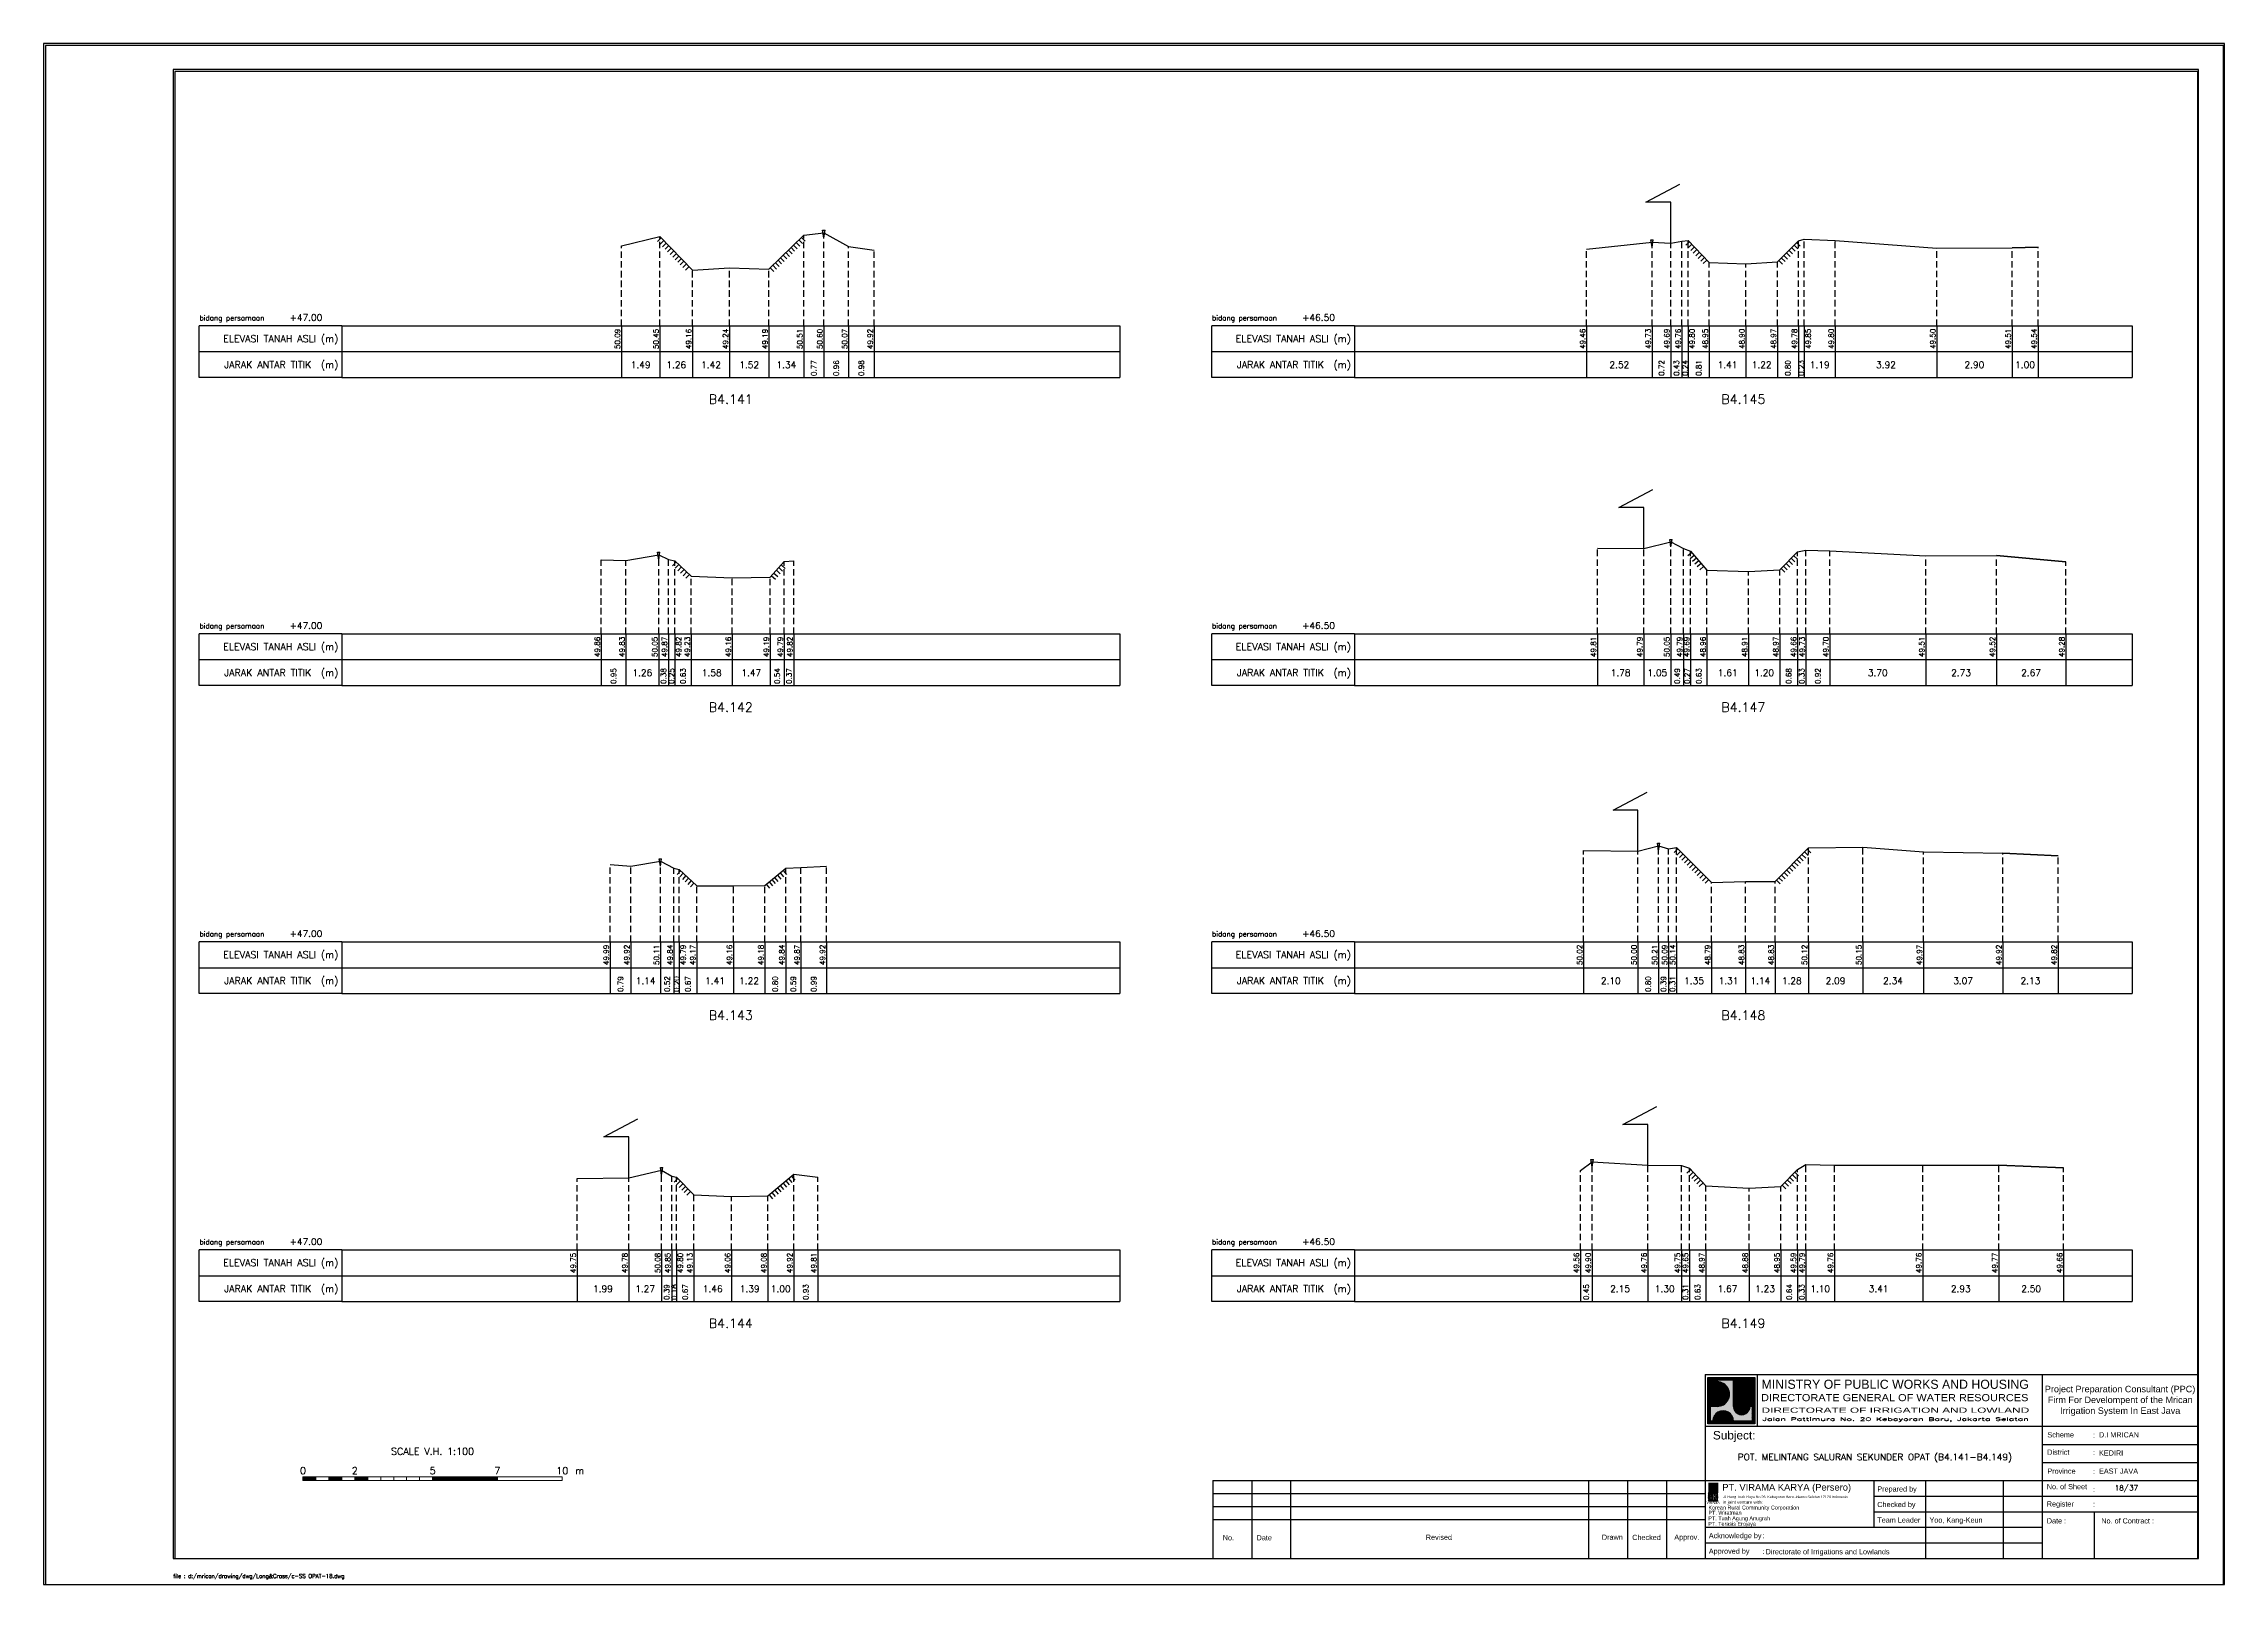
# Model space of a CAD drawing. Header units: inches. Extents: x -11 to 3175, y -842 to -783.
# Drawn here: x 1457 to 1541.1, y -842 to -782.6 of the extents above; entities that cross this region are included whole.
import ezdxf
from ezdxf.enums import TextEntityAlignment as Align

# ---------------------------------------------------------------- set-up
doc = ezdxf.new("R2010")
doc.units = ezdxf.units.IN
doc.header["$MEASUREMENT"] = 0
doc.linetypes.add('DASHED2', pattern=[0.375, 0.25, -0.125])
doc.layers.add('KOP', color=7, linetype='Continuous')
doc.layers.add('pelengkap', color=7, linetype='Continuous')
doc.styles.add('ARIAL', font='arial.ttf')
doc.styles.add('battang01', font='arial.ttf')
doc.styles.add('L100', font='simplex.shx', dxfattribs={"height": 0.254})
doc.styles.add('L140', font='simplex.shx', dxfattribs={"height": 0.356})
doc.styles.add('L60', font='simplex.shx', dxfattribs={"height": 0.152})
doc.styles.add('L80', font='simplex.shx', dxfattribs={"height": 0.203})
doc.styles.add('ROMANS-N', font='ROMANS.SHX', dxfattribs={"width": 0.8})
doc.styles.add('SONDU', font='arial.ttf')
doc.styles.get("Standard").update_dxf_attribs({"font": 'simplex.shx'})
doc.styles.add('STYLE1', font='arial.ttf', dxfattribs={"height": 0.2})
pattern_1 = [(45, (0, 0), (-0.08838834764831843, 0.08838834764831845), [])]

# ---------------------------------------------------------------- blocks, each defined once
blk = doc.blocks.new('kop')
at = {"layer": 'KOP'}
h = blk.add_hatch(color=3, dxfattribs=at)
h.paths.add_polyline_path([(609.8653532927285, 69.7965174242664), (591.8076082223538, 69.7965174242664), (591.8076082223538, 51.90947071793616), (609.8653532927285, 51.90947071793616)])
h.paths.add_polyline_path([(592.1020534932645, 52.24844148547069), (592.1020534932645, 69.50460869670152), (609.5341911203627, 69.50460869670152), (609.5341911203627, 52.24844148547069)], flags=16)
edge = h.paths.add_edge_path(flags=0)
edge.add_line((608.873529834174, 52.90910277674104), (601.6712012034158, 52.90910277674104))
edge.add_ellipse((597.6820295724688, 52.91975268540099), major_axis=(2.820780363398898, 2.820780363398898), ratio=0.9999999999999934, start_angle=314.8470375744171, end_angle=495.1529624255826)
edge.add_line((593.6928579415221, 52.90910277674104), (592.7627147794652, 52.90910277674104))
edge.add_line((592.7627147794651, 52.90910277674104), (592.7627147794651, 58.62619728620361))
edge.add_line((592.7627147794651, 58.62619728620368), (595.428986556629, 58.62619728620368))
edge.add_ellipse((595.4289865566291, 63.36824099147847), major_axis=(-3.353131261170752, 3.353131261170752), ratio=0.9999999999999983, start_angle=134.9999999999999, end_angle=314.9999999999999)
edge.add_line((595.4289865566291, 68.11028469675327), (595.4289865566291, 68.84394741944757))
edge.add_line((595.4289865566291, 68.84394741944752), (601.6547436091821, 68.84394741944752))
edge.add_line((601.6547436091821, 68.84394741944752), (601.6547436091821, 58.59413430307072))
edge.add_ellipse((604.8563547331537, 58.62619728605213), major_axis=(2.263994459030571, 2.263994459030571), ratio=0.9999999999991376, start_angle=135.5737774266452, end_angle=315.0000000026869)
edge.add_line((608.0581264027169, 58.62619728620368), (608.873529834174, 58.62619728620368))
edge.add_line((608.873529834174, 58.62619728620368), (608.873529834174, 52.9091027767411))
h = blk.add_hatch(dxfattribs=at)
h.set_pattern_fill('ANSI31', color=21)
h.set_pattern_definition(pattern_1)
h.paths.add_polyline_path([(609.5341911203627, 69.50460869670152), (592.1020534932645, 69.50460869670152), (592.1020534932645, 52.24844148547069), (609.5341911203627, 52.24844148547069)])
edge = h.paths.add_edge_path(flags=16)
edge.add_line((608.0581264038578, 58.62619728331649), (608.873529834174, 58.62619728331649))
edge.add_line((608.873529834174, 58.62619728331649), (608.873529834174, 52.90910277674104))
edge.add_line((608.873529834174, 52.90910277674104), (601.6712012043477, 52.90910277674104))
edge.add_ellipse((597.6820295732255, 52.91975268530538), major_axis=(-2.820780363950464, 2.820780363950464), ratio=0.9999999999999999, start_angle=224.8470375717975, end_angle=405.1529624282025)
edge.add_line((593.6928579421033, 52.90910277674104), (592.7627147794651, 52.90910277674104))
edge.add_line((592.7627147794651, 52.90910277674104), (592.7627147794651, 58.62619728331649))
edge.add_line((592.7627147794651, 58.62619728331649), (595.4289865705781, 58.62619728331649))
edge.add_ellipse((595.4289865571182, 63.3682409894528), major_axis=(-3.353131262124677, 3.353131262124677), ratio=0.9999999999999912, start_angle=134.9999999999997, end_angle=314.9999999999998)
edge.add_line((595.4289865571182, 68.11028469676671), (595.4289865571182, 68.84394741944752))
edge.add_line((595.4289865571182, 68.84394741944752), (601.6547436095548, 68.84394741944752))
edge.add_line((601.6547436095548, 68.84394741944752), (601.6547436095548, 58.5941344047481))
edge.add_ellipse((604.8563547345466, 58.62619728331649), major_axis=(-2.263994459341034, 2.263994459341035), ratio=0.999999999999965, start_angle=45.57377555810933, end_angle=225.000000000001)
h = blk.add_hatch(color=3, dxfattribs=at)
edge = h.paths.add_edge_path()
edge.add_line((601.6547436091821, 68.84394741944752), (595.4289865566291, 68.84394741944752))
edge.add_line((595.4289865566291, 68.84394741944752), (595.4289865566291, 68.11028469675321))
edge.add_ellipse((595.4289865566291, 63.36824099147847), major_axis=(-3.353131261170759, 3.353131261170758), ratio=0.9999999999999979, start_angle=134.9999999999999, end_angle=314.99999999999994, ccw=False)
edge.add_line((595.4289865566291, 58.62619728620368), (592.7627147794652, 58.62619728620368))
edge.add_line((592.7627147794651, 58.62619728620368), (592.7627147794651, 52.9091027767411))
edge.add_line((592.7627147794651, 52.90910277674104), (593.692857941522, 52.90910277674104))
edge.add_ellipse((597.6820295724688, 52.91975268540099), major_axis=(-2.820780363398898, 2.820780363398898), ratio=0.9999999999999934, start_angle=-135.1529624255826, end_angle=45.15296242558293, ccw=False)
edge.add_line((601.6712012034156, 52.90910277674104), (608.8735298341738, 52.90910277674104))
edge.add_line((608.873529834174, 52.90910277674104), (608.873529834174, 58.62619728620361))
edge.add_line((608.873529834174, 58.62619728620368), (608.0581264027169, 58.62619728620368))
edge.add_ellipse((604.856354733136, 58.62619728987087), major_axis=(2.263994459042317, 2.263994459042318), ratio=0.9999999999997576, start_angle=134.426222510409, end_angle=314.999999934367, ccw=False)
edge.add_line((601.6547436091821, 58.65826027636805), (601.6547436091821, 68.8439474194476))
h = blk.add_hatch(dxfattribs=at)
h.set_pattern_fill('ANSI31', color=41)
h.set_pattern_definition(pattern_1)
h.paths.add_polyline_path([(595.5939701222399, 25.44229578518152), (591.9923714647559, 25.44229578518152), (591.9923714647559, 22.12011222587194), (595.5939701222399, 22.12011222587194)])
h.paths.add_polyline_path([(594.8290399212113, 23.80107538915849), (595.486404190889, 22.50553331270966), (594.9518442189607, 22.50553331270966), (594.3704352444638, 23.59173922572727), (594.3704352444638, 22.50553331270966), (593.8526512319377, 22.50553331270966), (593.8526512319377, 24.7253559070662), (593.2416323709347, 22.50553331270966), (592.8436656118323, 22.50553331270966), (592.1206616099082, 25.0450254569166), (592.6728596590955, 25.0450254569166), (593.0257276515837, 23.53939475651638), (593.4088768836065, 25.0450254569166), (594.3704352444638, 25.0450254569166), (594.3704352444638, 23.99209855350495), (594.8904903176194, 25.0450254569166), (595.4627761213299, 25.0450254569166)], flags=16)
at = {"color": 2}
blk.add_lwpolyline([(-49.29008735655361, -9.987386569675465), (790.6905617838997, -9.987386569675465), (790.6905617838997, 583.2926438577114), (-49.29008735655361, 583.2926438577114)], close=True, dxfattribs=at)
at = {"color": 6}
blk.add_lwpolyline([(0.6493091440684111, 0.0004927304488262507), (780.7026824837753, 0.0004927304488262507), (780.7026824837753, 573.3047645575871), (0.6493091440684111, 573.3047645575871)], close=True, dxfattribs=at)
at = {"layer": 'KOP', "color": 5}
for p, q in [((590.8030303217506, 70.96299432783698), (590.8030303217506, 29.98464833497903)), ((590.8030303217506, 70.96299432783698), (780.7026824837753, 70.96299432783698)), ((400.9033781597261, 29.98464833497903), (400.9033781597261, 0.0004927304488262507)), ((400.9033781597261, 29.98464833497903), (590.8030303217506, 29.98464833497903)), ((590.8030303217506, 29.98464833497903), (590.8030303217506, 0.0004927304488262507))]:
    blk.add_line(p, q, dxfattribs=at)
at = {"layer": 'KOP', "color": 3}
for p, q in [((591.8076082223538, 69.7965174242664), (609.8653532927285, 69.7965174242664)), ((591.8076082223538, 51.90947071793616), (591.8076082223538, 69.7965174242664)), ((592.1020534932645, 69.50460869670152), (609.5341911203627, 69.50460869670152)), ((592.1020534932645, 52.24844148547069), (592.1020534932645, 69.50460869670152)), ((595.4289865571182, 68.84394741502373), (595.4289865571182, 68.1102846954029)), ((595.4289865566291, 68.84394741944752), (601.6547436091821, 68.84394741944752)), ((601.6547436095548, 58.59413430414176), (601.6547436095548, 68.84394741502373)), ((609.5341911203627, 69.50460869670152), (609.5341911203627, 52.24844148547069)), ((609.8653532927285, 69.7965174242664), (609.8653532927285, 51.90947071793616)), ((609.8653532927285, 51.90947071793616), (591.8076082223538, 51.90947071793616)), ((609.5341911203627, 52.24844148547069), (592.1020534932645, 52.24844148547069)), ((592.7627147794651, 52.90910277674104), (592.7627147794651, 58.62619728620368)), ((595.4289865571182, 58.62619728331649), (592.7627147799426, 58.62619728331649)), ((593.6928579415221, 52.90910277674104), (592.7627147794651, 52.90910277674104)), ((608.873529834174, 52.90910277674104), (601.6712012034156, 52.90910277674104)), ((608.8735298352565, 58.62619728331649), (608.0581264038578, 58.62619728331649)), ((608.873529834174, 58.62619728620368), (608.873529834174, 52.90910277674104)), ((720.7343712747147, 43.97725428375983), (780.7026824837753, 43.97725428375983)), ((720.7343712747147, 36.98095130936949), (780.7026824837753, 36.98095130936949)), ((415.895455961991, 29.98464833497903), (415.895455961991, 0.0004927304488262507)), ((430.8875337642562, 29.98464833497903), (430.8875337642562, 0.0004927304488262507)), ((545.8267969149554, 29.98464833497903), (545.8267969149554, 0.0004927304488262507)), ((560.8188747172203, 29.98464833497903), (560.8188747172203, 0.0004927304488262507)), ((575.8109525194855, 29.98464833497903), (575.8109525194855, 0.0004927304488262507)), ((655.7687007982327, 29.98464833497903), (655.7687007982327, 11.99415497226093)), ((675.7581378679197, 29.98464833497903), (675.7581378679197, 0.0004927304488262507)), ((705.7422934724498, 29.98464833497903), (705.7422934724498, 0.0004927304488262507)), ((400.9033781597261, 24.98728906755738), (590.8030303217506, 24.98728906755738)), ((400.9033781597261, 19.98992980013563), (590.8030303217506, 19.98992980013563)), ((655.7687007982327, 23.98781721407303), (720.7343712747147, 23.98781721407303)), ((655.7687007982327, 17.99098609316704), (720.7343712747147, 17.99098609316704)), ((720.7343712747147, 23.98781721407303), (780.7026824837753, 23.98781721407303)), ((720.7343712747147, 17.99098609316704), (780.7026824837753, 17.99098609316704)), ((740.7238083444017, 17.99098609316704), (740.7238083444017, 0.0004927304488262507)), ((400.9033781597261, 14.99257053271398), (590.8030303217506, 14.99257053271398)), ((590.8030303217506, 5.997323851354935), (720.7343712747147, 5.997323851354935))]:
    blk.add_line(p, q, dxfattribs=at)
at = {"layer": 'KOP', "color": 4}
for p, q in [((610.7924673914374, 70.96299432783698), (610.7924673914374, 50.97355725815018)), ((720.7343712747147, 70.96299432783698), (720.7343712747147, 0.0004927304488262507)), ((590.8030303217506, 50.97355725815018), (720.7343712747147, 50.97355725815018)), ((720.7343712747147, 50.97355725815018), (780.7026824837753, 50.97355725815018)), ((590.8030303217506, 29.98464833497903), (720.7343712747147, 29.98464833497903)), ((720.7343712747147, 29.98464833497903), (780.7026824837753, 29.98464833497903)), ((590.8030303217506, 11.99415497226093), (720.7343712747147, 11.99415497226093))]:
    blk.add_line(p, q, dxfattribs=at)
at = {"layer": 'KOP', "color": 41}
blk.add_line((595.5939701222399, 22.12011222587194), (591.9923714647559, 22.12011222587194), dxfattribs=at)
for points in [[(591.9923714647559, 25.44229578518152), (595.5939701222399, 25.44229578518152)], [(592.2042302093139, 25.44229578518152), (592.4160889538717, 25.44229578518152)], [(592.6279476984296, 25.44229578518152), (592.8398064429874, 25.44229578518152)], [(593.0516651875452, 25.44229578518152), (593.2635239321031, 25.44229578518152)], [(593.475382676661, 25.44229578518152), (593.6872414212188, 25.44229578518152)], [(593.8991001657766, 25.44229578518152), (594.1109589103345, 25.44229578518152)], [(594.3228176548924, 25.44229578518152), (594.5346763994503, 25.44229578518152)], [(594.7465351440081, 25.44229578518152), (594.958393888566, 25.44229578518152)], [(595.1702526331238, 25.44229578518152), (595.3821113776818, 25.44229578518152)], [(592.1206616099082, 25.0450254569166), (592.6728596590955, 25.0450254569166)], [(592.1206616099082, 25.0450254569166), (592.8436656118323, 22.50553331270964)], [(592.6728596590955, 25.04502545691657), (593.0257276515837, 23.53939475651638), (593.4088768836065, 25.04502545691663)], [(592.8436656118323, 22.50553331270966), (593.2416323709347, 22.50553331270966)], [(593.2416323709347, 22.50553331270964), (593.8526512319377, 24.7253559070662)], [(593.4088768836065, 25.0450254569166), (594.3704352444638, 25.0450254569166)], [(593.8526512319377, 22.50553331270966), (593.8526512319377, 24.7253559070662)], [(593.8526512319377, 22.50553331270966), (594.3704352444638, 22.50553331270966)], [(594.3704352444638, 25.0450254569166), (594.3704352444638, 23.99209855350495)], [(594.3704352444638, 23.99209855350495), (594.8904903176194, 25.04502545691664)], [(594.9518442189607, 22.50553331270961), (594.3704352444638, 23.59173922572727)], [(594.3704352444638, 23.59173922572727), (594.3704352444638, 22.50553331270966)], [(594.8290399212113, 23.80107538915849), (595.4627761213299, 25.04502545691658)], [(594.8290399212113, 23.80107538915849), (595.486404190889, 22.50553331270966)], [(594.8904903176194, 25.0450254569166), (595.4627761213299, 25.0450254569166)], [(594.9518442189607, 22.50553331270966), (595.486404190889, 22.50553331270966)]]:
    blk.add_lwpolyline(points, dxfattribs=at)
at = {"layer": 'KOP', "color": 42}
for points in [[(592.1962927759001, 29.11418325926331), (592.1962927759001, 25.44229578518152)], [(592.5354066955362, 29.11418325926331), (592.5354066955362, 25.44229578518152)], [(592.9591241846518, 29.11418325926331), (592.9591241846518, 25.44229578518152)], [(593.3828416737675, 29.11418325926331), (593.3828416737675, 25.44229578518152)], [(593.8065591628832, 29.11418325926331), (593.8065591628832, 25.44229578518152)], [(594.2302766519989, 29.11418325926331), (594.2302766519989, 25.44229578518152)], [(594.6539941411147, 29.11418325926331), (594.6539941411147, 25.44229578518152)], [(595.0777116302304, 29.11418325926331), (595.0777116302304, 25.44229578518152)], [(595.5014291193462, 29.11418325926331), (595.5014291193462, 25.44229578518152)]]:
    blk.add_lwpolyline(points, dxfattribs=at)
at = {"layer": 'KOP', "color": 3}
for centre, major_axis, ratio, start_param, end_param in [((595.4289865571182, 63.3682409894528), (-3.353131262124677, 3.353131262124677), 0.9999999999999912, 2.35619449019234, 5.497787143782134), ((597.6820295732255, 52.91975268530538), (-2.820780363950464, 2.820780363950464), 0.9999999999999998, 3.924321118983262, 7.071253168581014), ((604.8563547345466, 58.62619728331649), (-2.263994459341034, 2.263994459341035), 0.9999999999999651, 0.7853981633974656, 3.926990816987259)]:
    blk.add_ellipse(centre, major_axis=major_axis, ratio=ratio, start_param=start_param, end_param=end_param, dxfattribs=at)
at = {"layer": 'KOP', "color": 5, "style": 'SONDU'}
for s, height, width, p, p2 in [('MINISTRY OF PUBLIC WORKS AND HOUSING', 3.49815148719519, 0.9710490151369037, (612.4932982688147, 65.39724920043633), (715.583635835389, 65.39724920043633)), ('DIRECTORATE GENERAL OF WATER RESOURCES', 2.748547597081934, 1.100714376561997, (612.3259886324004, 60.61804978528377), (715.4154333181652, 60.61804978528377)), ('DIRECTORATE OF IRRIGATION AND LOWLAND', 1.99894370696868, 1.63875262601232, (612.5247331509995, 56.15346481889102), (715.7518429621628, 56.15346481889102))]:
    blk.add_text(s, height=height, dxfattribs=dict(at, width=width)).set_placement(p, p2, align=Align.FIT)
at = {"layer": 'KOP', "color": 3, "style": 'ROMANS-N', "width": 1.832260783358812}
blk.add_text('Jalan Pattimura No. 20 Kebayoran Baru, Jakarta Selatan', height=1.249339816855425, dxfattribs=at).set_placement((612.7914110984061, 53.0739527913797), (715.583635835389, 53.0739527913797), align=Align.FIT)
at = {"layer": 'KOP', "color": 5, "style": 'ARIAL'}
blk.add_text('Subject:', height=3.252150442789123, dxfattribs=at).set_placement((593.7538629287924, 45.86653647040268))
at = {"layer": 'KOP', "color": 3}
for s, height, style, p in [('Scheme', 1.99894370696868, 'battang01', (722.7467307064071, 46.65722556886666)), ('District', 1.99894370696868, 'battang01', (722.6754973804648, 39.96707763894264)), (':', 1.99894370696868, 'battang01', (740.368327375754, 46.56012324452533)), ('D.I MRICAN', 1.99894370696868, 'battang01', (742.6585068305885, 46.65722556886666)), ('Province', 1.99894370696868, 'battang01', (722.7467307064071, 32.66461962008597)), (':', 1.99894370696868, 'battang01', (740.368327375754, 32.56751729574452)), (':', 1.99894370696868, 'battang01', (740.382074427338, 39.86997531646293)), ('KEDIRI', 1.99894370696868, 'battang01', (742.6585068305885, 39.66092259447632)), ('EAST JAVA', 1.99894370696868, 'battang01', (742.6585068305885, 32.66461962008597)), ('Prepared by', 1.99894370696868, 'battang01', (657.1430811109453, 25.78808395849862)), ('No. of Sheet ', 1.99894370696868, 'battang01', (722.520620818671, 26.67669459981798)), (':', 1.99894370696868, 'battang01', (740.3764858407951, 25.61838168175072)), ('in joint venture with:', 1.249339816855425, 'SONDU', (597.5578460284455, 21.07202452231022)), ('Checked by', 1.99894370696868, 'battang01', (657.1430811109453, 19.79125283759251)), ('Register', 1.99894370696868, 'battang01', (722.520620818671, 20.01807698302375)), (':', 1.99894370696868, 'battang01', (740.3598310849088, 19.92097465868241)), ('No.', 2, 'STYLE1', (404.7326663119579, 6.989602865739329)), ('Date', 2, 'STYLE1', (417.7761580577991, 6.989602865739329)), ('Revised', 2, 'STYLE1', (483.0371936477145, 7.169341252978228)), ('Drawn', 2, 'STYLE1', (550.9231662973559, 7.182965166626985)), ('Checked', 2, 'STYLE1', (562.6224972631348, 7.108401592637279)), ('Approv.', 2, 'STYLE1', (578.86250988613, 7.205550314016108)), ('Acknowledge by', 1.99894370696868, 'battang01', (592.1774106344633, 7.797590595780406)), (':', 1.99894370696868, 'battang01', (612.7647815001492, 7.813086169812294)), ('Team Leader', 1.99894370696868, 'battang01', (657.1430811109453, 13.79442171668651)), ('Yoo, Kang-Keun', 1.99894370696868, 'battang01', (677.261691985017, 13.79442171668651)), ('Date :', 1.99894370696868, 'battang01', (722.520620818671, 13.48542904786333)), ('No. of Contract :', 1.99894370696868, 'battang01', (743.5203251274443, 13.48542904786333)), ('Approved by', 1.99894370696868, 'battang01', (592.1774106344633, 1.800759474874411)), (':', 1.99894370696868, 'battang01', (612.8062382028575, 1.771932832116903)), ('Directorate of Irrigations and Lowlands', 1.99894370696868, 'battang01', (614.0846811434608, 1.594699671224788))]:
    blk.add_text(s, height=height, dxfattribs=dict(at, style=style)).set_placement(p)
at = {"layer": 'KOP', "color": 6, "style": 'SONDU'}
blk.add_text('PT. VIRAMA KARYA (Persero)', height=2.580944750812598, dxfattribs=at).set_placement((597.3630730504415, 26.14584984606049))
at = {"layer": 'KOP', "color": 42, "style": 'SONDU'}
blk.add_text('VIRAMA', height=0.9417941134961573, dxfattribs=at).set_placement((591.2959839900191, 21.03873930941651))
at = {"layer": 'KOP', "color": 4, "style": 'SONDU'}
for s, p in [('Korean Rural Community Corporation', (592.0172325651579, 18.85809622764893)), ('PT. Wiratman', (592.0172325651579, 16.86431729777243)), ('PT. Terasis Erojaya', (591.9444979581187, 12.58833032325808)), ('PT. Tuah Agung Anugrah', (591.9984246368545, 14.73155498450907))]:
    blk.add_text(s, height=1.49920778022651, dxfattribs=at).set_placement(p)
at = {"layer": 'KOP', "color": 3, "insert": (719.8583502723425, 60.76950394133539), "char_height": 2.49867963371085, "width": 61.43936713392102, "attachment_point": 4, "style": 'SONDU'}
blk.add_mtext('\\pi1.9124;Project Preparation Consultant (PPC)\\P\\pi3.0493;Firm For Develompent of the Mrican \\P\\pi7.7731;Irrigation System In East Java', dxfattribs=at)
at = {"layer": 'KOP', "color": 2, "insert": (597.5716775050441, 24.25098294227902), "char_height": 0.9994718534843399, "width": 48.71807324837515, "attachment_point": 1, "style": 'SONDU'}
blk.add_mtext('Jl. Hang Tuah Raya No.26, Kebayoran Baru Jakarta Selatan 12120 Indonesia', dxfattribs=at)
blk = doc.blocks.new('*X6')
at = {"color": 0}
for p, q in [((20000, 6250), (25000, 6250)), ((20000, 6200), (25000, 6200)), ((20000, 6150), (25000, 6150)), ((20000, 6100), (25000, 6100)), ((20000, 6050), (25000, 6050))]:
    blk.add_line(p, q, dxfattribs=at)
blk = doc.blocks.new('*X5')
at = {"color": 0}
for p, q in [((14000, 6250), (15000, 6250)), ((14000, 6200), (15000, 6200)), ((14000, 6150), (15000, 6150)), ((14000, 6100), (15000, 6100)), ((14000, 6050), (15000, 6050))]:
    blk.add_line(p, q, dxfattribs=at)
blk = doc.blocks.new('*X3')
at = {"color": 0}
for p, q in [((10000, 6250), (11000, 6250)), ((10000, 6200), (11000, 6200)), ((10000, 6150), (11000, 6150)), ((10000, 6100), (11000, 6100)), ((10000, 6050), (11000, 6050))]:
    blk.add_line(p, q, dxfattribs=at)
blk = doc.blocks.new('*X4')
at = {"color": 0}
for p, q in [((12000, 6250), (13000, 6250)), ((12000, 6200), (13000, 6200)), ((12000, 6150), (13000, 6150)), ((12000, 6100), (13000, 6100)), ((12000, 6050), (13000, 6050))]:
    blk.add_line(p, q, dxfattribs=at)
blk = doc.blocks.new('c100')
at = {"color": 2}
blk.add_lwpolyline([(-5, -1), (79.10000000000002, -1), (79.10000000000002, 58.4), (-5, 58.4)], close=True, dxfattribs=at)
at = {"color": 6}
blk.add_lwpolyline([(0, 0), (78.10000000000002, 0), (78.10000000000002, 57.4), (3.516176065587739e-15, 57.4)], close=True, dxfattribs=at)
at = {"color": 3, "lineweight": 0}
for points in [[(5, 3), (5.5, 3), (5.5, 3.15), (5, 3.15)], [(5.5, 3), (6, 3), (6, 3.15), (5.5, 3.15)], [(6, 3), (6.5, 3), (6.5, 3.15), (6, 3.15)], [(6.5, 3), (7, 3), (7, 3.15), (6.5, 3.15)], [(7, 3), (7.5, 3), (7.5, 3.15), (7, 3.15)], [(7.5, 3), (8, 3), (8, 3.15), (7.5, 3.15)], [(8, 3), (8.5, 3), (8.5, 3.15), (8, 3.15)], [(8.5, 3), (9, 3), (9, 3.15), (8.5, 3.15)], [(9, 3), (9.5, 3), (9.5, 3.15), (9, 3.15)], [(9.5, 3), (10, 3), (10, 3.15), (9.5, 3.15)], [(10, 3), (12.5, 3), (12.5, 3.15), (10, 3.15)], [(12.5, 3), (15, 3), (15, 3.15), (12.5, 3.15)]]:
    blk.add_lwpolyline(points, close=True, dxfattribs=at)
at = {"color": 1, "lineweight": 0, "xscale": 0.0005, "yscale": 0.0005, "zscale": 0.0005}
for name in ['*X3', '*X4', '*X5', '*X6']:
    blk.add_blockref(name, (0, 0), dxfattribs=at)
at = {"color": 3}
for s, p in [('SCALE V.H. 1:100', (10, 4)), ('0', (5, 3.25)), ('2', (7, 3.25)), ('5', (10, 3.25)), ('7', (12.5, 3.25)), ('10', (15, 3.25))]:
    blk.add_text(s, height=0.27, dxfattribs=at).set_placement(p, align=Align.CENTER)
blk.add_text('m', height=0.27, dxfattribs=at).set_placement((15.5, 3.25))
blk = doc.blocks.new('das2')
at = {"color": 5, "linetype": 'Continuous'}
for q in [(0, 1), (17.75, 0.9999999999999973)]:
    blk.add_line((2.75, 1), q, dxfattribs=at)
at = {"color": 3, "linetype": 'Continuous'}
for p, q in [((2.75, 1), (2.75, 0)), ((17.75, 0.9999999999999973), (17.75, -2.664535259100376e-15)), ((0, 0.5000000000000004), (17.75, 0.4999999999999973)), ((2.75, 0), (0, 0)), ((2.75, 0), (17.75, -2.664535259100376e-15))]:
    blk.add_line(p, q, dxfattribs=at)
blk.add_lwpolyline([(0, 0), (0, 1)], dxfattribs=at)
blk.add_text('bidang persamaan', height=0.1, dxfattribs=at).set_placement((0.005000000000000004, 1.100000000000001))
at = {"color": 5, "linetype": 'Continuous'}
for s, p in [('ELEVASI TANAH ASLI (m)', (2.683279515513197, 0.6825000000000001)), ('JARAK ANTAR TITIK  (m)', (2.683279515513197, 0.1825000000000001))]:
    blk.add_text(s, height=0.135, dxfattribs=at).set_placement(p, align=Align.RIGHT)
blk = doc.blocks.new('gbrpatok')
at = {"color": 2, "linetype": 'Continuous'}
for p, q in [((-0.0004517254713327645, 0.0009574234873781506), (0.0004517254713327645, 0.0009574234873781506)), ((0, -0.001962284437723838), (-0.0004517254713327645, 0.0009574234873781506)), ((0, -0.001962284437723838), (0.0004517254713327645, 0.0009574234873781506))]:
    blk.add_line(p, q, dxfattribs=at)
blk = doc.blocks.new('rumahka')
at = {"color": 3, "linetype": 'Continuous'}
blk.add_lwpolyline([(0, 0), (0, 0.01576461611489322), (-0.009615698653525406, 0.01576461611489322), (0.003502072417772339, 0.02270718004444916)], dxfattribs=at)

msp = doc.modelspace()

# ---------------------------------------------------------------- linework, layer by layer
at = {"color": 2, "linetype": 'Continuous', "lineweight": -3}
for p, q in [((1479.279923196506, -790.3959769198939), (1480.767781767506, -790.0379769198939)), ((1480.767781767506, -790.0379769198939), (1482.027615448506, -791.3309769198939)), ((1484.971604267506, -791.2939769198939), (1486.315352167506, -789.9799769198939)), ((1486.315352167506, -789.9799769198939), (1487.088539079506, -789.8899769198939)), ((1487.088539079506, -789.8899769198939), (1488.044167145506, -790.4199769198939)), ((1488.044167145506, -790.4199769198939), (1489.027547589506, -790.5689769198939)), ((1516.50472864445, -790.523763855969), (1519.02972626845, -790.255763855969)), ((1519.02972626845, -790.255763855969), (1519.75180382645, -790.289763855969)), ((1519.75180382645, -790.289763855969), (1520.18256493845, -790.218763855969)), ((1520.18256493845, -790.218763855969), (1520.42177404045, -790.184763855969)), ((1520.42177404045, -790.184763855969), (1521.23314928645, -791.034763855969)), ((1523.86607292645, -791.013763855969), (1524.67068540645, -790.197763855969)), ((1524.67068540645, -790.197763855969), (1524.90093781245, -790.136763855969)), ((1524.90093781245, -790.136763855969), (1526.09171253245, -790.186763855969)), ((1526.09171253245, -790.186763855969), (1530.00685908845, -790.484763855969)), ((1530.00685908845, -790.484763855969), (1532.90986992845, -790.475763855969)), ((1532.90986992845, -790.475763855969), (1533.91406844845, -790.442763855969)), ((1482.027615448506, -791.3309769198939), (1483.449724711506, -791.2419769198939)), ((1483.449724711506, -791.2419769198939), (1484.971604267506, -791.2939769198939)), ((1521.23314928645, -791.034763855969), (1522.64553668945, -791.085763855969)), ((1522.64553668945, -791.085763855969), (1523.86607292645, -791.013763855969)), ((1479.456295996473, -802.5262024839265), (1480.719834678473, -802.3052024839265)), ((1480.719834678473, -802.3052024839265), (1481.095319697473, -802.4872024839265)), ((1516.923805854932, -802.046192497418), (1518.707483344932, -802.064192497418)), ((1518.707483344932, -802.064192497418), (1519.752984181932, -801.809192497418)), ((1519.752984181932, -801.809192497418), (1520.244838833932, -802.070192497418)), ((1520.244838833932, -802.070192497418), (1520.516064779932, -802.1681924974181)), ((1520.516064779932, -802.1681924974181), (1521.144303698932, -802.902192497418)), ((1523.954918259932, -802.8901924974181), (1524.639691456932, -802.1931924974181)), ((1524.639691456932, -802.1931924974181), (1524.964870979932, -802.1261924974181)), ((1524.964870979932, -802.1261924974181), (1525.881637295932, -802.160192497418)), ((1525.881637295932, -802.160192497418), (1529.581469313932, -802.3461924974181)), ((1478.506739786473, -802.4992024839265), (1479.456295996473, -802.5262024839265)), ((1481.095319697473, -802.4872024839265), (1481.341449510473, -802.5352024839265)), ((1481.341449510473, -802.5352024839265), (1481.975147388473, -803.1322024839264)), ((1481.975147388473, -803.1322024839264), (1483.556996111473, -803.1952024839264)), ((1485.024074564473, -803.1662024839264), (1485.561511350473, -802.5642024839265)), ((1485.561511350473, -802.5642024839265), (1485.928294143473, -802.5372024839264)), ((1521.144303698932, -802.902192497418), (1522.751661222932, -802.9471924974181)), ((1522.751661222932, -802.9471924974181), (1523.954918259932, -802.8901924974181)), ((1529.581469313932, -802.3461924974181), (1532.307435261932, -802.335192497418)), ((1532.307435261932, -802.335192497418), (1534.981118181932, -802.579192497418)), ((1483.556996111473, -803.1952024839264), (1485.024074564473, -803.1662024839264)), ((1516.389524655536, -813.7079120521553), (1518.484580332536, -813.7299120521553)), ((1518.484580332536, -813.7299120521553), (1519.279781564536, -813.5209120521553)), ((1519.279781564536, -813.5209120521553), (1519.665902012536, -813.6469120521552)), ((1519.665902012536, -813.6469120521552), (1519.974551310536, -813.5919120521553)), ((1519.974551310536, -813.5919120521553), (1521.323782543536, -814.9389120521553)), ((1523.775439581536, -814.9039120521553), (1525.058809943536, -813.6099120521553)), ((1525.058809943536, -813.6099120521553), (1527.150754185536, -813.5829120521553)), ((1527.150754185536, -813.5829120521553), (1529.490266474536, -813.7629120521552)), ((1529.490266474536, -813.7629120521552), (1532.556435394536, -813.8149120521553)), ((1532.556435394536, -813.8149120521553), (1534.684533594536, -813.9159120521552)), ((1478.850149941081, -814.2472426133672), (1479.644672123081, -814.3092426133672)), ((1479.644672123081, -814.3092426133672), (1480.787546132081, -814.1202426133673)), ((1480.787546132081, -814.1202426133673), (1481.308621943081, -814.3942426133673)), ((1481.308621943081, -814.3942426133673), (1481.511976943081, -814.4392426133672)), ((1481.511976943081, -814.4392426133672), (1482.185105792081, -815.0632426133673)), ((1484.814116137081, -815.0542426133673), (1485.618441805081, -814.3902426133673)), ((1485.618441805081, -814.3902426133673), (1486.205590521081, -814.3592426133672)), ((1486.205590521081, -814.3592426133672), (1487.191194858081, -814.3172426133673)), ((1521.323782543536, -814.9389120521553), (1522.632151621536, -814.9039120521553)), ((1522.632151621536, -814.9039120521553), (1523.775439581536, -814.9039120521553)), ((1482.185105792081, -815.0632426133673), (1483.598948807081, -815.0712426133673)), ((1483.598948807081, -815.0712426133673), (1484.814116137081, -815.0542426133673)), ((1516.264093363766, -826.0453943675473), (1516.718952681766, -825.7093943675474)), ((1516.718952681766, -825.7093943675474), (1518.868296768766, -825.8423943675473)), ((1518.868296768766, -825.8423943675473), (1520.164579620766, -825.8533943675474)), ((1520.164579620766, -825.8533943675474), (1520.472141459766, -825.9573943675473)), ((1524.636460181766, -826.0113943675473), (1524.964547020766, -825.8123943675473)), ((1524.964547020766, -825.8123943675473), (1526.062818958766, -825.8423943675473)), ((1526.062818958766, -825.8423943675473), (1529.468112851766, -825.8423943675473)), ((1529.468112851766, -825.8423943675473), (1532.398733611766, -825.8323943675473)), ((1532.398733611766, -825.8323943675473), (1534.899378231766, -825.9453943675474)), ((1477.57650466336, -826.3572686721976), (1479.56356911136, -826.3272686721976)), ((1479.56356911136, -826.3272686721976), (1480.83151587736, -826.0302686721976)), ((1480.83151587736, -826.0302686721976), (1481.22217941536, -826.2602686721976)), ((1481.22217941536, -826.2602686721976), (1481.40629670436, -826.3072686721977)), ((1481.40629670436, -826.3072686721977), (1482.07422622136, -826.9822686721976)), ((1484.92499569236, -827.0242686721976), (1485.92593448936, -826.1892686721976)), ((1485.92593448936, -826.1892686721976), (1486.85580513036, -826.3012686721976)), ((1520.472141459766, -825.9573943675473), (1521.099709237766, -826.6373943675474)), ((1521.099709237766, -826.6373943675474), (1522.772951856766, -826.7263943675473)), ((1522.772951856766, -826.7263943675473), (1523.999513786766, -826.6583943675473)), ((1523.999513786766, -826.6583943675473), (1524.636460181766, -826.0113943675473)), ((1482.07422622136, -826.9822686721976), (1483.53122882436, -827.0502686721976)), ((1483.53122882436, -827.0502686721976), (1484.92499569236, -827.0242686721976))]:
    msp.add_line(p, q, dxfattribs=at)
at = {"color": 1, "linetype": 'DASHED2', "lineweight": -3}
for p, q in [((1479.279923196506, -793.4859769198939), (1479.279923196506, -790.3959769198939)), ((1480.767781767506, -793.4859769198939), (1480.767781767506, -790.0379769198939)), ((1486.315352167506, -793.4859769198939), (1486.315352167506, -789.9799769198939)), ((1487.088539079506, -793.4859769198939), (1487.088539079506, -789.8899769198939)), ((1488.044167145506, -793.4859769198939), (1488.044167145506, -790.4199769198939)), ((1516.50472864445, -793.481763855969), (1516.50472864445, -790.523763855969)), ((1519.02972626845, -793.481763855969), (1519.02972626845, -790.255763855969)), ((1519.75180382645, -793.481763855969), (1519.75180382645, -790.289763855969)), ((1520.18256493845, -793.481763855969), (1520.18256493845, -790.218763855969)), ((1520.42177404045, -793.481763855969), (1520.42177404045, -790.184763855969)), ((1524.67068540645, -793.481763855969), (1524.67068540645, -790.197763855969)), ((1524.90093781245, -793.481763855969), (1524.90093781245, -790.136763855969)), ((1526.09171253245, -793.481763855969), (1526.09171253245, -790.186763855969)), ((1530.00685908845, -793.481763855969), (1530.00685908845, -790.484763855969)), ((1532.90986992845, -793.481763855969), (1532.90986992845, -790.475763855969)), ((1533.91406844845, -793.481763855969), (1533.91406844845, -790.442763855969)), ((1482.027615448506, -793.4859769198939), (1482.027615448506, -791.3309769198939)), ((1483.449724711506, -793.4859769198939), (1483.449724711506, -791.2419769198939)), ((1484.971604267506, -793.4859769198939), (1484.971604267506, -791.2939769198939)), ((1489.027547589506, -793.4859769198939), (1489.027547589506, -790.5689769198939)), ((1521.23314928645, -793.481763855969), (1521.23314928645, -791.034763855969)), ((1522.64553668945, -793.481763855969), (1522.64553668945, -791.085763855969)), ((1523.86607292645, -793.481763855969), (1523.86607292645, -791.013763855969)), ((1480.719834678473, -805.3572024839265), (1480.719834678473, -802.3052024839265)), ((1516.923805854932, -805.357192497418), (1516.923805854932, -802.046192497418)), ((1518.707483344932, -805.357192497418), (1518.707483344932, -802.064192497418)), ((1519.752984181932, -805.357192497418), (1519.752984181932, -801.809192497418)), ((1520.244838833932, -805.357192497418), (1520.244838833932, -802.070192497418)), ((1520.516064779932, -805.357192497418), (1520.516064779932, -802.1681924974181)), ((1524.639691456932, -805.357192497418), (1524.639691456932, -802.1931924974181)), ((1524.964870979932, -805.357192497418), (1524.964870979932, -802.1261924974181)), ((1525.881637295932, -805.357192497418), (1525.881637295932, -802.160192497418)), ((1478.506739786473, -805.3572024839265), (1478.506739786473, -802.4992024839265)), ((1479.456295996473, -805.3572024839265), (1479.456295996473, -802.5262024839265)), ((1481.095319697473, -805.3572024839265), (1481.095319697473, -802.4872024839265)), ((1481.341449510473, -805.3572024839265), (1481.341449510473, -802.5352024839265)), ((1481.975147388473, -805.3572024839265), (1481.975147388473, -803.1322024839264)), ((1485.561511350473, -805.3572024839265), (1485.561511350473, -802.5642024839265)), ((1485.928294143473, -805.3572024839265), (1485.928294143473, -802.5372024839264)), ((1521.144303698932, -805.357192497418), (1521.144303698932, -802.902192497418)), ((1522.751661222932, -805.357192497418), (1522.751661222932, -802.9471924974181)), ((1523.954918259932, -805.357192497418), (1523.954918259932, -802.8901924974181)), ((1529.581469313932, -805.357192497418), (1529.581469313932, -802.3461924974181)), ((1532.307435261932, -805.357192497418), (1532.307435261932, -802.335192497418)), ((1534.981118181932, -805.357192497418), (1534.981118181932, -802.579192497418)), ((1483.556996111473, -805.3572024839265), (1483.556996111473, -803.1952024839264)), ((1485.024074564473, -805.3572024839265), (1485.024074564473, -803.1662024839264)), ((1516.389524655536, -817.2319120521553), (1516.389524655536, -813.7079120521553)), ((1518.484580332536, -817.2319120521553), (1518.484580332536, -813.7299120521553)), ((1519.279781564536, -817.2319120521553), (1519.279781564536, -813.5209120521553)), ((1519.665902012536, -817.2319120521553), (1519.665902012536, -813.6469120521552)), ((1519.974551310536, -817.2319120521553), (1519.974551310536, -813.5919120521553)), ((1525.058809943536, -817.2319120521553), (1525.058809943536, -813.6099120521553)), ((1527.150754185536, -817.2319120521553), (1527.150754185536, -813.5829120521553)), ((1529.490266474536, -817.2319120521553), (1529.490266474536, -813.7629120521552)), ((1532.556435394536, -817.2319120521553), (1532.556435394536, -813.8149120521553)), ((1534.684533594536, -817.2319120521553), (1534.684533594536, -813.9159120521552)), ((1478.850149941081, -817.2322426133672), (1478.850149941081, -814.2472426133672)), ((1479.644672123081, -817.2322426133672), (1479.644672123081, -814.3092426133672)), ((1480.787546132081, -817.2322426133672), (1480.787546132081, -814.1202426133673)), ((1481.308621943081, -817.2322426133672), (1481.308621943081, -814.3942426133673)), ((1481.511976943081, -817.2322426133672), (1481.511976943081, -814.4392426133672)), ((1485.618441805081, -817.2322426133672), (1485.618441805081, -814.3902426133673)), ((1486.205590521081, -817.2322426133672), (1486.205590521081, -814.3592426133672)), ((1487.191194858081, -817.2322426133672), (1487.191194858081, -814.3172426133673)), ((1522.632151621536, -817.2319120521553), (1522.632151621536, -814.9039120521553)), ((1523.775439581536, -817.2319120521553), (1523.775439581536, -814.9039120521553)), ((1482.185105792081, -817.2322426133672), (1482.185105792081, -815.0632426133673)), ((1483.598948807081, -817.2322426133672), (1483.598948807081, -815.0712426133673)), ((1484.814116137081, -817.2322426133672), (1484.814116137081, -815.0542426133673)), ((1521.323782543536, -817.2319120521553), (1521.323782543536, -814.9389120521553)), ((1516.718952681766, -829.1053943675473), (1516.718952681766, -825.7093943675474)), ((1518.868296768766, -829.1053943675473), (1518.868296768766, -825.8423943675473)), ((1520.164579620766, -829.1053943675473), (1520.164579620766, -825.8533943675474)), ((1524.964547020766, -829.1053943675473), (1524.964547020766, -825.8123943675473)), ((1526.062818958766, -829.1053943675473), (1526.062818958766, -825.8423943675473)), ((1529.468112851766, -829.1053943675473), (1529.468112851766, -825.8423943675473)), ((1532.398733611766, -829.1053943675473), (1532.398733611766, -825.8323943675473)), ((1477.57650466336, -829.1072686721976), (1477.57650466336, -826.3572686721976)), ((1479.56356911136, -829.1072686721976), (1479.56356911136, -826.3272686721976)), ((1480.83151587736, -829.1072686721976), (1480.83151587736, -826.0302686721976)), ((1481.22217941536, -829.1072686721976), (1481.22217941536, -826.2602686721976)), ((1481.40629670436, -829.1072686721976), (1481.40629670436, -826.3072686721977)), ((1485.92593448936, -829.1072686721976), (1485.92593448936, -826.1892686721976)), ((1486.85580513036, -829.1072686721976), (1486.85580513036, -826.3012686721976)), ((1516.264093363766, -829.1053943675473), (1516.264093363766, -826.0453943675473)), ((1520.472141459766, -829.1053943675473), (1520.472141459766, -825.9573943675473)), ((1521.099709237766, -829.1053943675473), (1521.099709237766, -826.6373943675474)), ((1523.999513786766, -829.1053943675473), (1523.999513786766, -826.6583943675473)), ((1524.636460181766, -829.1053943675473), (1524.636460181766, -826.0113943675473)), ((1534.899378231766, -829.1053943675473), (1534.899378231766, -825.9453943675474)), ((1482.07422622136, -829.1072686721976), (1482.07422622136, -826.9822686721976)), ((1483.53122882436, -829.1072686721976), (1483.53122882436, -827.0502686721976)), ((1484.92499569236, -829.1072686721976), (1484.92499569236, -827.0242686721976)), ((1522.772951856766, -829.1053943675473), (1522.772951856766, -826.7263943675473))]:
    msp.add_line(p, q, dxfattribs=at)
at = {"color": 1, "linetype": 'Continuous', "lineweight": -3}
for p, q in [((1479.279923196506, -793.4859769198939), (1479.279923196506, -795.4859769198939)), ((1480.767781767506, -793.4859769198939), (1480.767781767506, -795.4859769198939)), ((1482.027615448506, -793.4859769198939), (1482.027615448506, -795.4859769198939)), ((1483.449724711506, -793.4859769198939), (1483.449724711506, -795.4859769198939)), ((1484.971604267506, -793.4859769198939), (1484.971604267506, -795.4859769198939)), ((1486.315352167506, -793.4859769198939), (1486.315352167506, -795.4859769198939)), ((1487.088539079506, -793.4859769198939), (1487.088539079506, -795.4859769198939)), ((1488.044167145506, -793.4859769198939), (1488.044167145506, -795.4859769198939)), ((1489.027547589506, -793.4859769198939), (1489.027547589506, -795.4859769198939)), ((1516.50472864445, -793.481763855969), (1516.50472864445, -795.481763855969)), ((1519.02972626845, -793.481763855969), (1519.02972626845, -795.481763855969)), ((1519.75180382645, -793.481763855969), (1519.75180382645, -795.481763855969)), ((1520.18256493845, -793.481763855969), (1520.18256493845, -795.481763855969)), ((1520.42177404045, -793.481763855969), (1520.42177404045, -795.481763855969)), ((1521.23314928645, -793.481763855969), (1521.23314928645, -795.481763855969)), ((1522.64553668945, -793.481763855969), (1522.64553668945, -795.481763855969)), ((1523.86607292645, -793.481763855969), (1523.86607292645, -795.481763855969)), ((1524.67068540645, -793.481763855969), (1524.67068540645, -795.481763855969)), ((1524.90093781245, -793.481763855969), (1524.90093781245, -795.481763855969)), ((1526.09171253245, -793.481763855969), (1526.09171253245, -795.481763855969)), ((1530.00685908845, -793.481763855969), (1530.00685908845, -795.481763855969)), ((1532.90986992845, -793.481763855969), (1532.90986992845, -795.481763855969)), ((1533.91406844845, -793.481763855969), (1533.91406844845, -795.481763855969)), ((1478.506739786473, -805.3572024839265), (1478.506739786473, -807.3572024839265)), ((1479.456295996473, -805.3572024839265), (1479.456295996473, -807.3572024839265)), ((1480.719834678473, -805.3572024839265), (1480.719834678473, -807.3572024839265)), ((1481.095319697473, -805.3572024839265), (1481.095319697473, -807.3572024839265)), ((1481.341449510473, -805.3572024839265), (1481.341449510473, -807.3572024839265)), ((1481.975147388473, -805.3572024839265), (1481.975147388473, -807.3572024839265)), ((1483.556996111473, -805.3572024839265), (1483.556996111473, -807.3572024839265)), ((1485.024074564473, -805.3572024839265), (1485.024074564473, -807.3572024839265)), ((1485.561511350473, -805.3572024839265), (1485.561511350473, -807.3572024839265)), ((1485.928294143473, -805.3572024839265), (1485.928294143473, -807.3572024839265)), ((1516.923805854932, -805.357192497418), (1516.923805854932, -807.357192497418)), ((1518.707483344932, -805.357192497418), (1518.707483344932, -807.357192497418)), ((1519.752984181932, -805.357192497418), (1519.752984181932, -807.357192497418)), ((1520.244838833932, -805.357192497418), (1520.244838833932, -807.357192497418)), ((1520.516064779932, -805.357192497418), (1520.516064779932, -807.357192497418)), ((1521.144303698932, -805.357192497418), (1521.144303698932, -807.357192497418)), ((1522.751661222932, -805.357192497418), (1522.751661222932, -807.357192497418)), ((1523.954918259932, -805.357192497418), (1523.954918259932, -807.357192497418)), ((1524.639691456932, -805.357192497418), (1524.639691456932, -807.357192497418)), ((1524.964870979932, -805.357192497418), (1524.964870979932, -807.357192497418)), ((1525.881637295932, -805.357192497418), (1525.881637295932, -807.357192497418)), ((1529.581469313932, -805.357192497418), (1529.581469313932, -807.357192497418)), ((1532.307435261932, -805.357192497418), (1532.307435261932, -807.357192497418)), ((1534.981118181932, -805.357192497418), (1534.981118181932, -807.357192497418)), ((1478.850149941081, -817.2322426133672), (1478.850149941081, -819.2322426133672)), ((1479.644672123081, -817.2322426133672), (1479.644672123081, -819.2322426133672)), ((1480.787546132081, -817.2322426133672), (1480.787546132081, -819.2322426133672)), ((1481.308621943081, -817.2322426133672), (1481.308621943081, -819.2322426133672)), ((1481.511976943081, -817.2322426133672), (1481.511976943081, -819.2322426133672)), ((1482.185105792081, -817.2322426133672), (1482.185105792081, -819.2322426133672)), ((1483.598948807081, -817.2322426133672), (1483.598948807081, -819.2322426133672)), ((1484.814116137081, -817.2322426133672), (1484.814116137081, -819.2322426133672)), ((1485.618441805081, -817.2322426133672), (1485.618441805081, -819.2322426133672)), ((1486.205590521081, -817.2322426133672), (1486.205590521081, -819.2322426133672)), ((1487.191194858081, -817.2322426133672), (1487.191194858081, -819.2322426133672)), ((1516.389524655536, -817.2319120521553), (1516.389524655536, -819.2319120521553)), ((1518.484580332536, -817.2319120521553), (1518.484580332536, -819.2319120521553)), ((1519.279781564536, -817.2319120521553), (1519.279781564536, -819.2319120521553)), ((1519.665902012536, -817.2319120521553), (1519.665902012536, -819.2319120521553)), ((1519.974551310536, -817.2319120521553), (1519.974551310536, -819.2319120521553)), ((1521.323782543536, -817.2319120521553), (1521.323782543536, -819.2319120521553)), ((1522.632151621536, -817.2319120521553), (1522.632151621536, -819.2319120521553)), ((1523.775439581536, -817.2319120521553), (1523.775439581536, -819.2319120521553)), ((1525.058809943536, -817.2319120521553), (1525.058809943536, -819.2319120521553)), ((1527.150754185536, -817.2319120521553), (1527.150754185536, -819.2319120521553)), ((1529.490266474536, -817.2319120521553), (1529.490266474536, -819.2319120521553)), ((1532.556435394536, -817.2319120521553), (1532.556435394536, -819.2319120521553)), ((1534.684533594536, -817.2319120521553), (1534.684533594536, -819.2319120521553)), ((1477.57650466336, -829.1072686721976), (1477.57650466336, -831.1072686721976)), ((1479.56356911136, -829.1072686721976), (1479.56356911136, -831.1072686721976)), ((1480.83151587736, -829.1072686721976), (1480.83151587736, -831.1072686721976)), ((1481.22217941536, -829.1072686721976), (1481.22217941536, -831.1072686721976)), ((1481.40629670436, -829.1072686721976), (1481.40629670436, -831.1072686721976)), ((1482.07422622136, -829.1072686721976), (1482.07422622136, -831.1072686721976)), ((1483.53122882436, -829.1072686721976), (1483.53122882436, -831.1072686721976)), ((1484.92499569236, -829.1072686721976), (1484.92499569236, -831.1072686721976)), ((1485.92593448936, -829.1072686721976), (1485.92593448936, -831.1072686721976)), ((1486.85580513036, -829.1072686721976), (1486.85580513036, -831.1072686721976)), ((1516.264093363766, -829.1053943675473), (1516.264093363766, -831.1053943675473)), ((1516.718952681766, -829.1053943675473), (1516.718952681766, -831.1053943675473)), ((1518.868296768766, -829.1053943675473), (1518.868296768766, -831.1053943675473)), ((1520.164579620766, -829.1053943675473), (1520.164579620766, -831.1053943675473)), ((1520.472141459766, -829.1053943675473), (1520.472141459766, -831.1053943675473)), ((1521.099709237766, -829.1053943675473), (1521.099709237766, -831.1053943675473)), ((1522.772951856766, -829.1053943675473), (1522.772951856766, -831.1053943675473)), ((1523.999513786766, -829.1053943675473), (1523.999513786766, -831.1053943675473)), ((1524.636460181766, -829.1053943675473), (1524.636460181766, -831.1053943675473)), ((1524.964547020766, -829.1053943675473), (1524.964547020766, -831.1053943675473)), ((1526.062818958766, -829.1053943675473), (1526.062818958766, -831.1053943675473)), ((1529.468112851766, -829.1053943675473), (1529.468112851766, -831.1053943675473)), ((1532.398733611766, -829.1053943675473), (1532.398733611766, -831.1053943675473)), ((1534.899378231766, -829.1053943675473), (1534.899378231766, -831.1053943675473))]:
    msp.add_line(p, q, dxfattribs=at)
at = {"layer": 'pelengkap', "color": 1, "linetype": 'Continuous', "lineweight": -3}
for p, q in [((1480.816632050291, -790.0881132328003), (1480.673385441987, -790.2276854693281)), ((1480.914332615861, -790.1883858586131), (1480.771086007557, -790.3279580951408)), ((1481.01203318143, -790.2886584844258), (1480.868786573126, -790.4282307209536)), ((1481.109733747, -790.3889311102386), (1480.966487138696, -790.5285033467663)), ((1481.207434312569, -790.4892037360513), (1481.064187704265, -790.6287759725791)), ((1485.822426385668, -790.4619903074757), (1485.962256068428, -790.6049856214527)), ((1485.922523105452, -790.3641095295442), (1486.062352788212, -790.5071048435211)), ((1486.022619825236, -790.2662287516126), (1486.162449507995, -790.4092240655896)), ((1486.12271654502, -790.1683479736811), (1486.262546227779, -790.311343287658)), ((1486.222813264804, -790.0704671957495), (1486.362642947563, -790.2134625097265)), ((1520.470107704585, -790.2353983986383), (1520.325437582673, -790.3734945818799)), ((1520.566775032854, -790.3366674839768), (1520.422104910942, -790.4747636672184)), ((1520.663442361123, -790.4379365693154), (1520.518772239211, -790.576032752557)), ((1520.760109689392, -790.539205654654), (1520.61543956748, -790.6773018378956)), ((1524.406705971183, -790.4654793395509), (1524.549117533889, -790.6059035070137)), ((1524.505002888407, -790.3657912456567), (1524.647414451113, -790.5062154131195)), ((1524.603299805631, -790.2661031517625), (1524.745711368337, -790.4065273192253)), ((1481.305134878139, -790.5894763618641), (1481.161888269835, -790.7290485983918)), ((1481.402835443708, -790.6897489876768), (1481.259588835404, -790.8293212242046)), ((1481.500536009278, -790.7900216134896), (1481.357289400974, -790.9295938500173)), ((1481.598236574847, -790.8902942393023), (1481.454989966543, -791.0298664758301)), ((1481.695937140417, -790.990566865115), (1481.552690532113, -791.1301391016428)), ((1481.793637705986, -791.0908394909278), (1481.650391097682, -791.2304117274556)), ((1481.891338271556, -791.1911121167406), (1481.748091663252, -791.3306843532683)), ((1485.021652627398, -791.2450365309281), (1485.161482310158, -791.3880318449051)), ((1485.121749347182, -791.1471557529966), (1485.261579029941, -791.2901510669735)), ((1485.221846066966, -791.049274975065), (1485.361675749725, -791.192270289042)), ((1485.32194278675, -790.9513941971335), (1485.461772469509, -791.0943895111104)), ((1485.422039506533, -790.8535134192019), (1485.561869189293, -790.9965087331789)), ((1485.522136226317, -790.7556326412704), (1485.661965909077, -790.8986279552473)), ((1485.622232946101, -790.6577518633388), (1485.76206262886, -790.8007471773158)), ((1485.722329665885, -790.5598710854073), (1485.862159348644, -790.7028663993842)), ((1520.856777017661, -790.6404747399926), (1520.712106895749, -790.7785709232342)), ((1520.953444345931, -790.7417438253311), (1520.808774224018, -790.8798400085727)), ((1521.0501116742, -790.8430129106697), (1520.905441552288, -790.9811090939113)), ((1521.146779002469, -790.9442819960083), (1521.002108880557, -791.0823781792499)), ((1523.915221385062, -790.963919809022), (1524.057632947768, -791.1043439764848)), ((1524.013518302286, -790.8642317151277), (1524.155929864992, -791.0046558825906)), ((1524.11181521951, -790.7645436212335), (1524.254226782216, -790.9049677886964)), ((1524.210112136735, -790.6648555273393), (1524.352523699441, -790.8052796948022)), ((1524.308409053959, -790.5651674334451), (1524.450820616665, -790.705591600908)), ((1520.56158240991, -802.2213728073189), (1520.409638667337, -802.3514231786859)), ((1481.392400291589, -802.5832026704227), (1481.2552569016, -802.728776330754)), ((1481.494301853821, -802.6792030434151), (1481.357158463831, -802.8247767037465)), ((1481.596203416053, -802.7752034164075), (1481.459060026063, -802.9207770767389)), ((1481.698104978284, -802.8712037893999), (1481.560961588295, -803.0167774497313)), ((1481.800006540516, -802.9672041623924), (1481.662863150527, -803.1127778227237)), ((1481.901908102748, -803.0632045353848), (1481.764764712759, -803.2087781957161)), ((1485.070692617225, -803.1139841235766), (1485.21988793251, -803.2471785600105)), ((1485.163928722729, -803.009547402877), (1485.313124038014, -803.1427418393109)), ((1485.257164828232, -802.9051106821775), (1485.406360143518, -803.0383051186113)), ((1485.350400933736, -802.8006739614779), (1485.499596249021, -802.9338683979117)), ((1485.44363703924, -802.6962372407783), (1485.592832354525, -802.8294316772121)), ((1520.652617669867, -802.3277334271204), (1520.500673927294, -802.4577837984874)), ((1520.743652929824, -802.4340940469219), (1520.59170918725, -802.564144418289)), ((1520.834688189781, -802.5404546667235), (1520.682744447207, -802.6705050380905)), ((1520.925723449737, -802.646815286525), (1520.773779707164, -802.776865657892)), ((1521.016758709694, -802.7531759063265), (1520.86481496712, -802.8832262776936)), ((1524.003975829135, -802.8402589925955), (1524.146642985771, -802.9804234760336)), ((1524.102090967542, -802.7403919829504), (1524.244758124178, -802.8805564663885)), ((1524.200206105949, -802.6405249733053), (1524.342873262585, -802.7806894567434)), ((1524.298321244356, -802.5406579636602), (1524.440988400991, -802.6808224470983)), ((1524.396436382762, -802.4407909540151), (1524.539103539398, -802.5809554374532)), ((1524.494551521169, -802.34092394437), (1524.637218677805, -802.4810884278081)), ((1520.024089729283, -813.6413685488775), (1519.882785452933, -813.782906888155)), ((1520.123166566777, -813.7402815423219), (1519.981862290427, -813.8818198815994)), ((1520.222243404271, -813.8391945357663), (1520.080939127922, -813.9807328750438)), ((1520.321320241765, -813.9381075292107), (1520.180015965416, -814.0796458684882)), ((1520.420397079259, -814.0370205226551), (1520.27909280291, -814.1785588619326)), ((1524.613419171865, -814.0589918155696), (1524.755422572972, -814.1998287215074)), ((1524.712005006022, -813.9595894347948), (1524.854008407129, -814.1004263407326)), ((1524.810590840178, -813.86018705402), (1524.952594241285, -814.0010239599578)), ((1524.909176674335, -813.7607846732452), (1525.051180075441, -813.901621579183)), ((1525.007762508491, -813.6613822924704), (1525.149765909598, -813.8022191984082)), ((1481.563312330546, -814.486831246399), (1481.427344807599, -814.633503782013)), ((1481.665983105476, -814.5820085124625), (1481.530015582528, -814.7286810480765)), ((1481.768653880406, -814.677185778526), (1481.632686357458, -814.82385831414)), ((1481.871324655335, -814.7723630445895), (1481.735357132388, -814.9190355802035)), ((1481.973995430265, -814.867540310653), (1481.838027907317, -815.014212846267)), ((1484.976061886455, -814.9205505258681), (1485.103387684073, -815.0747845728904)), ((1485.08402571937, -814.8314224675353), (1485.211351516989, -814.9856565145576)), ((1485.191989552286, -814.7422944092025), (1485.319315349904, -814.8965284562248)), ((1485.299953385202, -814.6531663508697), (1485.42727918282, -814.807400397892)), ((1485.407917218117, -814.5640382925369), (1485.535243015735, -814.7182723395592)), ((1485.515881051033, -814.4749102342041), (1485.643206848651, -814.6291442812264)), ((1520.519473916753, -814.1359335160995), (1520.378169640404, -814.277471855377)), ((1520.618550754247, -814.2348465095439), (1520.477246477898, -814.3763848488214)), ((1520.717627591741, -814.3337595029883), (1520.576323315392, -814.4752978422658)), ((1520.816704429235, -814.4326724964327), (1520.675400152886, -814.5742108357102)), ((1520.915781266729, -814.5315854898771), (1520.77447699038, -814.6731238291546)), ((1521.014858104223, -814.6304984833215), (1520.873553827874, -814.772036822599)), ((1521.113934941717, -814.7294114767659), (1520.972630665368, -814.8709498160434)), ((1521.213011779211, -814.8283244702103), (1521.071707502862, -814.9698628094878)), ((1523.824732498614, -814.8542108617679), (1523.966735899721, -814.9950477677057)), ((1523.92331833277, -814.7548084809931), (1524.065321733877, -814.8956453869309)), ((1524.021904166927, -814.6554061002183), (1524.163907568033, -814.7962430061561)), ((1524.120490001083, -814.5560037194435), (1524.26249340219, -814.6968406253814)), ((1524.21907583524, -814.4566013386687), (1524.361079236346, -814.5974382446066)), ((1524.317661669396, -814.357198957894), (1524.459665070503, -814.4980358638318)), ((1524.416247503553, -814.2577965771192), (1524.558250904659, -814.398633483057)), ((1524.514833337709, -814.1583941963444), (1524.656836738816, -814.2992311022822)), ((1482.076666205195, -814.9627175767165), (1481.940698682247, -815.1093901123305)), ((1484.868098053539, -815.0096785842009), (1484.995423851157, -815.1639126312232)), ((1481.45553289394, -826.357026059947), (1481.313368928942, -826.4977008873187)), ((1481.5540052731, -826.4565408354456), (1481.411841308102, -826.5972156628173)), ((1481.65247765226, -826.5560556109442), (1481.510313687262, -826.696730438316)), ((1481.750950031421, -826.6555703864428), (1481.608786066423, -826.7962452138146)), ((1485.408764829595, -826.6207003113728), (1485.53688176954, -826.7742778152569)), ((1485.516269082314, -826.5310184534118), (1485.644386022259, -826.6845959572959)), ((1485.623773335034, -826.4413365954507), (1485.751890274978, -826.5949140993348)), ((1485.731277587753, -826.3516547374896), (1485.859394527697, -826.5052322413737)), ((1485.838781840472, -826.2619728795286), (1485.966898780416, -826.4155503834127)), ((1520.51961598027, -826.0088353036092), (1520.372641877236, -826.1444767907631)), ((1520.614565021278, -826.111717175733), (1520.467590918244, -826.2473586628869)), ((1520.709514062285, -826.2145990478568), (1520.562539959251, -826.3502405350107)), ((1520.804463103293, -826.3174809199807), (1520.657489000259, -826.4531224071345)), ((1520.8994121443, -826.4203627921045), (1520.752438041266, -826.5560042792583)), ((1520.994361185308, -826.5232446642283), (1520.847387082274, -826.6588861513821)), ((1524.048622179016, -826.6085108451111), (1524.191146528834, -826.7488205372534)), ((1524.146838963516, -826.5087438002388), (1524.289363313333, -826.6490534923811)), ((1524.245055748015, -826.4089767553664), (1524.387580097833, -826.5492864475087)), ((1524.343272532515, -826.3092097104941), (1524.485796882332, -826.4495194026364)), ((1524.441489317014, -826.2094426656217), (1524.584013666832, -826.349752357764)), ((1524.539706101514, -826.1096756207494), (1524.682230451331, -826.2499853128917)), ((1481.849422410581, -826.7550851619415), (1481.707258445583, -826.8957599893132)), ((1481.947894789741, -826.8545999374401), (1481.805730824743, -826.9952747648118)), ((1484.978747818719, -826.9794277432171), (1485.106864758664, -827.1330052471012)), ((1485.086252071438, -826.889745885256), (1485.214369011383, -827.0433233891401)), ((1485.193756324157, -826.800064027295), (1485.321873264102, -826.9536415311791)), ((1485.301260576876, -826.7103821693339), (1485.429377516821, -826.863959673218))]:
    msp.add_line(p, q, dxfattribs=at)
at = {"layer": 'pelengkap', "color": 8, "linetype": 'Continuous', "lineweight": 60}
for p, q in [((1532.90986992845, -790.475763855969), (1533.91406844845, -790.442763855969)), ((1532.307435261932, -802.335192497418), (1534.981118181932, -802.579192497418)), ((1532.556435394536, -813.8149120521553), (1534.684533594536, -813.9159120521552)), ((1532.398733611766, -825.8323943675473), (1534.899378231766, -825.9453943675474))]:
    msp.add_line(p, q, dxfattribs=at)

# ---------------------------------------------------------------- block references
at = {"color": 2, "linetype": 'Continuous', "lineweight": -3}
msp.add_blockref('c100', (1462, -841), dxfattribs=at)
for name, p, xscale, yscale, zscale in [('kop', (1462, -841), 0.1, 0.1, 0.1), ('das2', (1463, -795.475), 2, 2, 2), ('das2', (1502.05, -795.475), 2, 2, 2), ('das2', (1463, -807.35), 2, 2, 2), ('das2', (1502.05, -807.35), 2, 2, 2), ('das2', (1463, -819.225), 2, 2, 2), ('das2', (1502.05, -819.225), 2, 2, 2), ('das2', (1463, -831.1), 2, 2, 2), ('das2', (1502.05, -831.1), 2, 2, 2)]:
    msp.add_blockref(name, p, dxfattribs=dict(at, xscale=xscale, yscale=yscale, zscale=zscale))
at = {"color": 1, "linetype": 'Continuous', "lineweight": -3, "xscale": 100, "yscale": 100, "zscale": 100}
for p in [(1487.088539079506, -789.8899769198939), (1519.02972626845, -790.255763855969), (1480.719834678473, -802.3052024839265), (1519.752984181932, -801.809192497418), (1480.787546132081, -814.1202426133673), (1519.279781564536, -813.5209120521553), (1516.718952681766, -825.7093943675474), (1480.83151587736, -826.0302686721976)]:
    msp.add_blockref('gbrpatok', p, dxfattribs=at)
at = {"layer": 'pelengkap', "color": 1, "linetype": 'Continuous', "lineweight": -3, "xscale": 100, "yscale": 100, "zscale": 100}
for p in [(1519.75180382645, -790.289763855969), (1518.707483344932, -802.064192497418), (1518.484580332536, -813.7299120521553), (1479.56356911136, -826.3272686721976), (1518.868296768766, -825.8423943675473)]:
    msp.add_blockref('rumahka', p, dxfattribs=at)

# ---------------------------------------------------------------- texts
at = {"color": 3, "linetype": 'Continuous', "lineweight": -3, "style": 'L100'}
for s, p in [('+47.00', (1467.115866561296, -793.2904026700543)), ('+46.50', (1506.165866561296, -793.2904026700543)), ('1.49', (1480.023852482006, -795.1109769198939)), ('1.26', (1481.397698608006, -795.1109769198939)), ('1.42', (1482.738670080006, -795.1109769198939)), ('1.52', (1484.210664489506, -795.1109769198939)), ('1.34', (1485.643478217506, -795.1109769198939)), ('2.52', (1517.76722745645, -795.106763855969)), ('1.41', (1521.93934298795, -795.106763855969)), ('1.22', (1523.25580480795, -795.106763855969)), ('1.19', (1525.49632517245, -795.106763855969)), ('3.92', (1528.04928581045, -795.106763855969)), ('2.90', (1531.45836450845, -795.106763855969)), ('1.00', (1533.41196918845, -795.106763855969)), ('+47.00', (1467.115866561296, -805.1654026700543)), ('+46.50', (1506.165866561296, -805.1654026700543)), ('1.26', (1480.088065337473, -806.9822024839265)), ('1.58', (1482.766071749973, -806.9822024839265)), ('1.47', (1484.290535337973, -806.9822024839265)), ('1.78', (1517.815644599932, -806.982192497418)), ('1.05', (1519.230233763432, -806.982192497418)), ('1.61', (1521.947982460932, -806.982192497418)), ('1.20', (1523.353289741432, -806.982192497418)), ('3.70', (1527.731553304932, -806.982192497418)), ('2.73', (1530.944452287932, -806.982192497418)), ('2.67', (1533.644276721932, -806.982192497418)), ('+47.00', (1467.115866561296, -817.0404026700543)), ('+46.50', (1506.165866561296, -817.0404026700543)), ('1.14', (1480.216109127581, -818.8572426133672)), ('1.41', (1482.892027299582, -818.8572426133672)), ('1.22', (1484.206532472081, -818.8572426133672)), ('2.10', (1517.437052494035, -818.8569120521553)), ('1.35', (1520.649166927036, -818.8569120521553)), ('1.31', (1521.977967082536, -818.8569120521553)), ('1.14', (1523.203795601536, -818.8569120521553)), ('1.28', (1524.417124762536, -818.8569120521553)), ('2.09', (1526.104782064536, -818.8569120521553)), ('2.34', (1528.320510330036, -818.8569120521553)), ('3.07', (1531.023350934536, -818.8569120521553)), ('2.13', (1533.620484494536, -818.8569120521553)), ('+47.00', (1467.115866561296, -828.9154026700543)), ('+46.50', (1506.165866561296, -828.9154026700543)), ('1.99', (1478.570036887359, -830.7322686721976)), ('1.27', (1480.19754249436, -830.7322686721976)), ('1.46', (1482.80272752286, -830.7322686721976)), ('1.39', (1484.228112258359, -830.7322686721976)), ('1.00', (1485.42546509086, -830.7322686721976)), ('2.15', (1517.793624725266, -830.7303943675473)), ('1.30', (1519.516438194766, -830.7303943675473)), ('1.67', (1521.936330547266, -830.7303943675473)), ('1.23', (1523.386232821766, -830.7303943675473)), ('1.10', (1525.513682989766, -830.7303943675473)), ('3.41', (1527.765465905266, -830.7303943675473)), ('2.93', (1530.933423231766, -830.7303943675473)), ('2.50', (1533.649055921766, -830.7303943675473))]:
    msp.add_text(s, height=0.254, dxfattribs=at).set_placement(p, align=Align.CENTER)
at = {"color": 3, "linetype": 'Continuous', "lineweight": -3, "style": 'L80'}
for s, p in [('50.09', (1479.2297287151, -793.9859472493897)), ('50.45', (1480.7175872861, -793.9859472493897)), ('49.16', (1481.9774209671, -793.9859472493897)), ('49.24', (1483.3995302301, -793.9859472493897)), ('49.19', (1484.9214097861, -793.9859472493897)), ('50.51', (1486.2651576861, -793.9859472493897)), ('50.60', (1487.0383445981, -793.9859472493897)), ('50.07', (1487.9939726641, -793.9859472493897)), ('49.92', (1488.9773531081, -793.9859472493897)), ('49.46', (1516.454534163044, -793.9817341854648)), ('49.73', (1518.979531787044, -793.9817341854648)), ('49.69', (1519.701609345044, -793.9817341854648)), ('49.76', (1520.132370457044, -793.9817341854648)), ('49.80', (1520.671579559044, -793.9817341854648)), ('48.95', (1521.182954805044, -793.9817341854648)), ('48.90', (1522.595342208044, -793.9817341854648)), ('48.97', (1523.815878445044, -793.9817341854648)), ('49.78', (1524.620490925044, -793.9817341854648)), ('49.85', (1525.150743331044, -793.9817341854648)), ('49.80', (1526.041518051044, -793.9817341854648)), ('49.50', (1529.956664607044, -793.9817341854648)), ('49.51', (1532.859675447044, -793.9817341854648)), ('49.54', (1533.863873967044, -793.9817341854648)), ('49.86', (1478.456545305066, -805.8571728134223)), ('49.83', (1479.406101515066, -805.8571728134223)), ('50.05', (1480.669640197066, -805.8571728134223)), ('49.87', (1481.045125216066, -805.8571728134223)), ('49.82', (1481.591255029066, -805.8571728134223)), ('49.23', (1481.924952907066, -805.8571728134223)), ('49.16', (1483.506801630066, -805.8571728134223)), ('49.19', (1484.973880083066, -805.8571728134223)), ('49.79', (1485.511316869066, -805.8571728134223)), ('49.82', (1485.878099662066, -805.8571728134223)), ('49.81', (1516.873611373526, -805.8571628269139)), ('49.79', (1518.657288863526, -805.8571628269139)), ('50.05', (1519.702789700526, -805.8571628269139)), ('49.79', (1520.194644352526, -805.8571628269139)), ('49.69', (1520.465870298526, -805.8571628269139)), ('48.96', (1521.094109217526, -805.8571628269139)), ('48.91', (1522.701466741526, -805.8571628269139)), ('48.97', (1523.904723778526, -805.8571628269139)), ('49.66', (1524.589496975526, -805.8571628269139)), ('49.73', (1524.914676498526, -805.8571628269139)), ('49.70', (1525.831442814526, -805.8571628269139)), ('49.51', (1529.531274832526, -805.8571628269139)), ('49.52', (1532.257240780526, -805.8571628269139)), ('49.28', (1534.930923700526, -805.8571628269139)), ('49.99', (1478.799955459675, -817.732212942863)), ('49.92', (1479.594477641675, -817.732212942863)), ('50.11', (1480.737351650675, -817.732212942863)), ('49.84', (1481.258427461675, -817.732212942863)), ('49.79', (1481.761782461675, -817.732212942863)), ('49.17', (1482.134911310675, -817.732212942863)), ('49.16', (1483.548754325675, -817.732212942863)), ('49.18', (1484.763921655675, -817.732212942863)), ('49.84', (1485.568247323675, -817.732212942863)), ('49.87', (1486.155396039675, -817.732212942863)), ('49.92', (1487.141000376675, -817.732212942863)), ('50.02', (1516.339330174129, -817.7318823816511)), ('50.00', (1518.434385851129, -817.7318823816511)), ('50.21', (1519.229587083129, -817.7318823816511)), ('50.09', (1519.615707531129, -817.7318823816511)), ('50.14', (1519.924356829129, -817.7318823816511)), ('48.79', (1521.273588062129, -817.7318823816511)), ('48.83', (1522.581957140129, -817.7318823816511)), ('48.83', (1523.725245100129, -817.7318823816511)), ('50.12', (1525.008615462129, -817.7318823816511)), ('50.15', (1527.100559704129, -817.7318823816511)), ('49.97', (1529.440071993129, -817.7318823816511)), ('49.92', (1532.506240913129, -817.7318823816511)), ('49.82', (1534.634339113129, -817.7318823816511)), ('49.75', (1477.526310181953, -829.6072390016934)), ('49.78', (1479.513374629953, -829.6072390016934)), ('50.08', (1480.781321395953, -829.6072390016934)), ('49.85', (1481.171984933953, -829.6072390016934)), ('49.80', (1481.656102222953, -829.6072390016934)), ('49.13', (1482.024031739953, -829.6072390016934)), ('49.06', (1483.481034342953, -829.6072390016934)), ('49.08', (1484.874801210953, -829.6072390016934)), ('49.92', (1485.875740007953, -829.6072390016934)), ('49.81', (1486.805610648953, -829.6072390016934)), ('49.56', (1516.21389888236, -829.6053646970431)), ('49.90', (1516.66875820036, -829.6053646970431)), ('49.76', (1518.81810228736, -829.6053646970431)), ('49.75', (1520.11438513936, -829.6053646970431)), ('49.65', (1520.42194697836, -829.6053646970431)), ('48.97', (1521.04951475636, -829.6053646970431)), ('48.88', (1522.72275737536, -829.6053646970431)), ('48.95', (1523.94931930536, -829.6053646970431)), ('49.59', (1524.58626570036, -829.6053646970431)), ('49.79', (1524.91435253936, -829.6053646970431)), ('49.76', (1526.01262447736, -829.6053646970431)), ('49.76', (1529.41791837036, -829.6053646970431)), ('49.77', (1532.34853913036, -829.6053646970431)), ('49.66', (1534.84918375036, -829.6053646970431))]:
    msp.add_text(s, height=0.203, rotation=90, dxfattribs=at).set_placement(p, align=Align.CENTER)
for s, p in [('0.77', (1486.701945623506, -795.1109769198939)), ('0.96', (1487.566353112506, -795.1109769198939)), ('0.98', (1488.535857367506, -795.1109769198939)), ('0.72', (1519.39076504745, -795.106763855969)), ('0.43', (1519.96718438245, -795.106763855969)), ('0.24', (1520.30216948945, -795.106763855969)), ('0.81', (1520.82746166345, -795.106763855969)), ('0.80', (1524.26837916645, -795.106763855969)), ('0.23', (1524.78581160945, -795.106763855969)), ('0.95', (1478.981517891473, -806.9822024839265)), ('0.38', (1480.907577187973, -806.9822024839265)), ('0.25', (1481.218384603973, -806.9822024839265)), ('0.63', (1481.658298449473, -806.9822024839265)), ('0.54', (1485.292792957473, -806.9822024839265)), ('0.37', (1485.744902746973, -806.9822024839265)), ('0.49', (1519.998911507932, -806.982192497418)), ('0.27', (1520.380451806932, -806.982192497418)), ('0.63', (1520.830184239432, -806.982192497418)), ('0.68', (1524.297304858432, -806.982192497418)), ('0.33', (1524.802281218432, -806.982192497418)), ('0.92', (1525.423254137932, -806.982192497418)), ('0.79', (1479.247411032081, -818.8572426133672)), ('0.52', (1481.048084037581, -818.8572426133672)), ('0.20', (1481.410299443081, -818.8572426133672)), ('0.67', (1481.848541367581, -818.8572426133672)), ('0.80', (1485.216278971081, -818.8572426133672)), ('0.59', (1485.912016163081, -818.8572426133672)), ('0.99', (1486.698392689581, -818.8572426133672)), ('0.80', (1518.882180948536, -818.8569120521553)), ('0.39', (1519.472841788536, -818.8569120521553)), ('0.31', (1519.820226661536, -818.8569120521553)), ('0.39', (1481.02684764636, -830.7322686721976)), ('0.18', (1481.31423805986, -830.7322686721976)), ('0.67', (1481.74026146286, -830.7322686721976)), ('0.93', (1486.39086980986, -830.7322686721976)), ('0.45', (1516.491523022766, -830.7303943675473)), ('0.31', (1520.318360540266, -830.7303943675473)), ('0.63', (1520.785925348766, -830.7303943675473)), ('0.64', (1524.317986984266, -830.7303943675473)), ('0.33', (1524.800503601266, -830.7303943675473))]:
    msp.add_text(s, height=0.203, rotation=90, dxfattribs=at).set_placement(p, align=Align.MIDDLE_CENTER)
at = {"color": 4, "linetype": 'Continuous', "lineweight": -3, "style": 'L140'}
for s, p in [('B4.141', (1483.500123084671, -796.4873845434007)), ('B4.145', (1522.550123084671, -796.4873845434007)), ('B4.142', (1483.500123084671, -808.3623845434007)), ('B4.147', (1522.550123084671, -808.3623845434007)), ('B4.143', (1483.500123084671, -820.2373845434007)), ('B4.148', (1522.550123084671, -820.2373845434007)), ('B4.144', (1483.500123084671, -832.1123845434007)), ('B4.149', (1522.550123084671, -832.1123845434007))]:
    msp.add_text(s, height=0.356, dxfattribs=at).set_placement(p, align=Align.CENTER)
at = {"color": 4, "linetype": 'Continuous', "lineweight": -3}
for s, height, style, p in [('POT. MELINTANG SALURAN SEKUNDER OPAT (B4.141-B4.149)', 0.254, 'L100', (1527.621, -837.09)), ('18/', 0.203, 'L80', (1537.14, -838.282)), ('37', 0.203, 'L80', (1537.6, -838.282))]:
    msp.add_text(s, height=height, dxfattribs=dict(at, style=style)).set_placement(p, align=Align.MIDDLE_CENTER)
at = {"color": 2, "linetype": 'Continuous', "lineweight": -3, "style": 'L60'}
msp.add_text('file : d:/mrican/drawing/dwg/Long&Cross/c-SS OPAT-18.dwg', height=0.152, dxfattribs=at).set_placement((1462, -841.8), align=Align.BOTTOM_LEFT)

doc.saveas('drawing.dxf')
